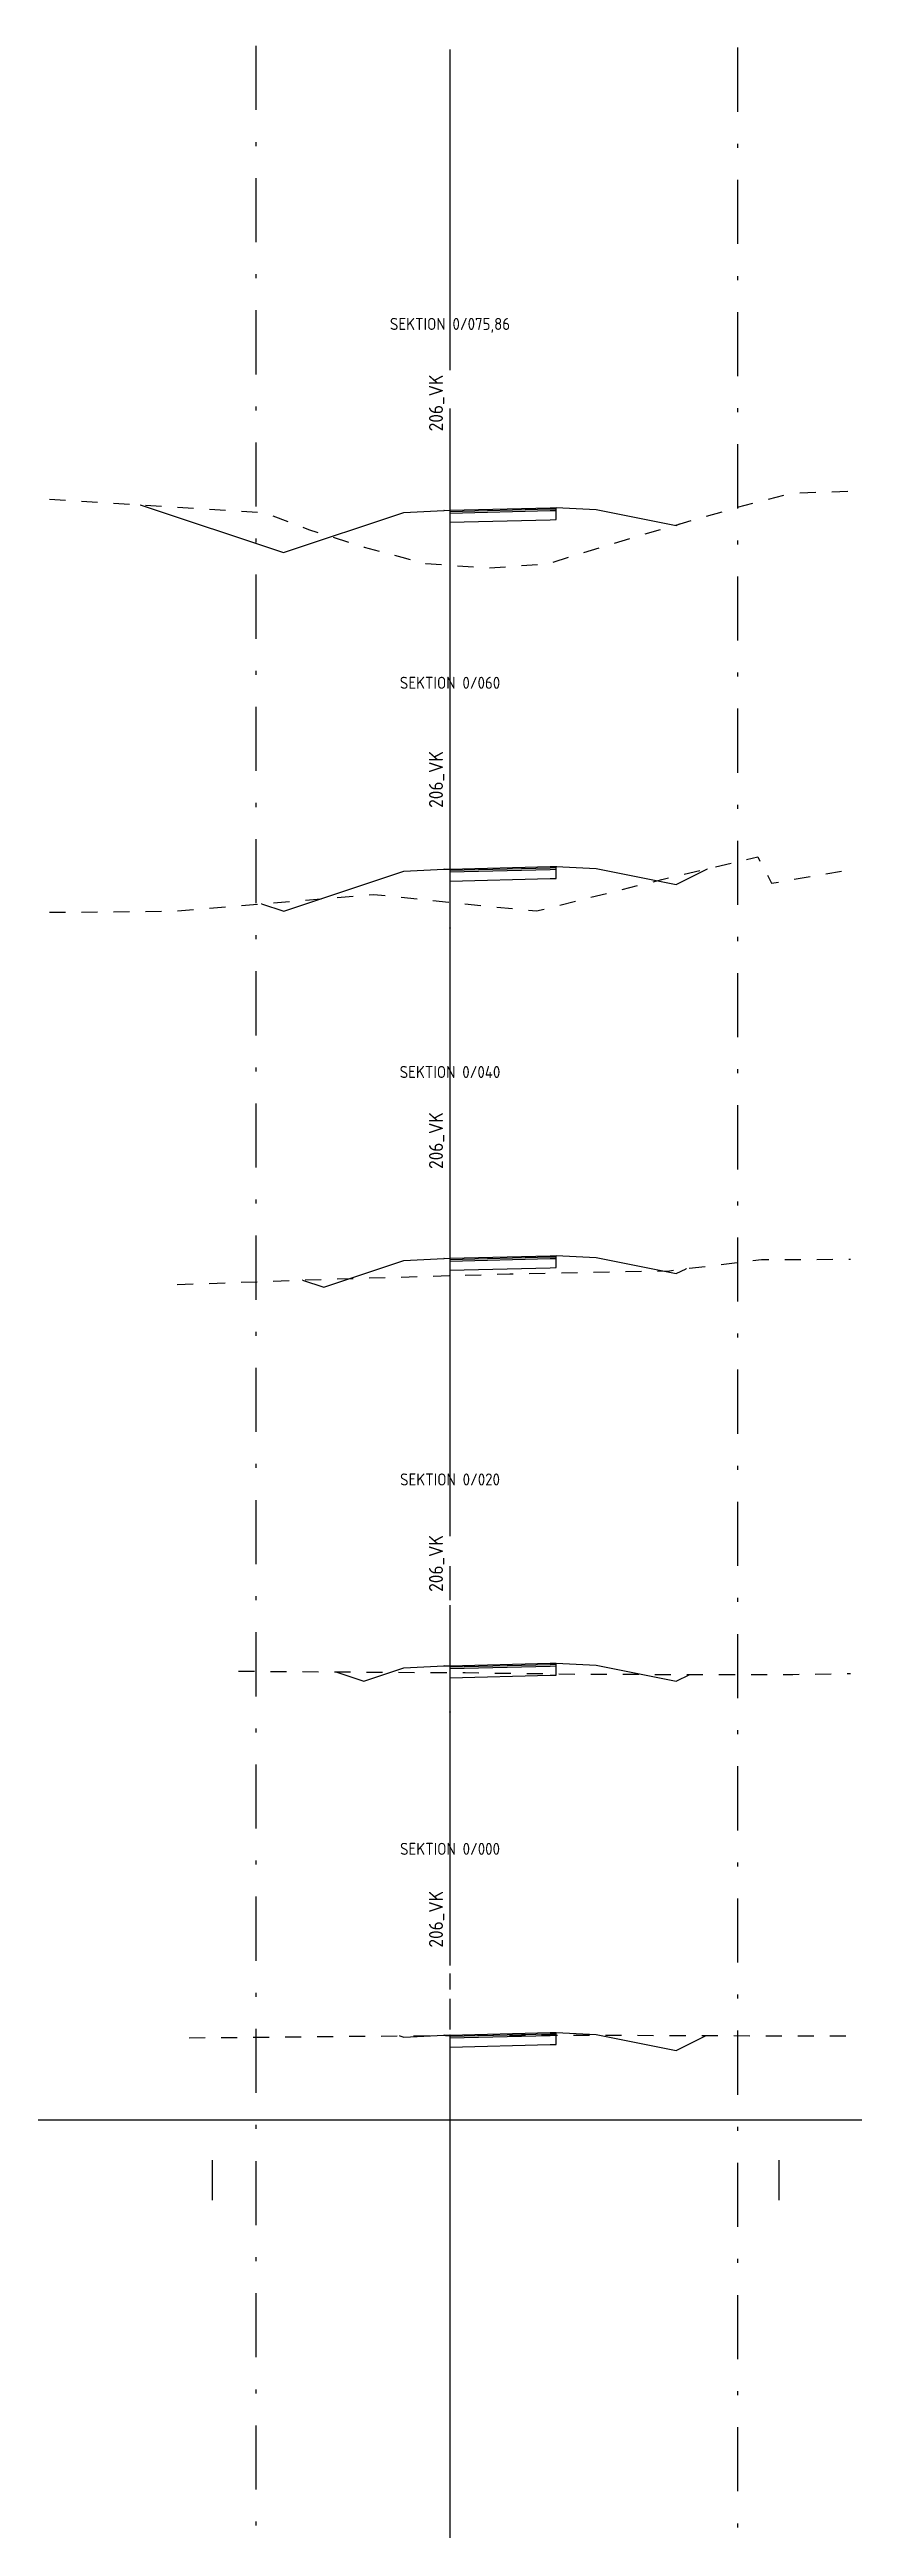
# Model space of a CAD drawing. Header units: metres. Extents: x 117388 to 118308, y 6148643 to 6149172.
# Drawn here: x 118137.1 to 118157.1, y 6148839.1 to 6148901 of the extents above; entities that cross this region are included whole.
import ezdxf
from ezdxf.enums import TextEntityAlignment as Align

# ---------------------------------------------------------------- set-up
doc = ezdxf.new("R2010")
doc.units = ezdxf.units.M
doc.header["$LTSCALE"] = 0.4
for name, pattern in [('CENTRUMLINJE', [27, 20, -3, 1, -3]), ('DASHDOT', [8, 4, -2, 0, -2]), ('DASHED_1', [2, 1, -1])]:
    doc.linetypes.add(name, pattern=pattern)
doc.layers.get('0').update_dxf_attribs({"linetype": 'CONTINUOUS'})
for name, color, linetype in [('05_FASTIGHGR', 7, 'DASHDOT'), ('M-37-CL', 1, 'CENTRUMLINJE'), ('M-37-CL_Txt', 1, 'CONTINUOUS'), ('M-37-Mark', 9, 'DASHED_1'), ('M-37-OB_B1', 4, 'CONTINUOUS'), ('M-37-OB_B2', 4, 'CONTINUOUS'), ('M-37-OB_Bi1', 4, 'CONTINUOUS'), ('M-37-OB_Bi2', 4, 'CONTINUOUS'), ('M-37-SektNr', 3, 'CONTINUOUS'), ('M-37-Vag-Overyta', 3, 'CONTINUOUS'), ('M-37-Vag-Slitlager', 4, 'CONTINUOUS'), ('Road_LayerForCsGenerator', 7, 'CONTINUOUS'), ('T19202X', 7, 'CONTINUOUS')]:
    doc.layers.add(name, color=color, linetype=linetype)
doc.layers.add('Non-PlotDot', color=7, linetype='CONTINUOUS', plot=False)
doc.styles.add('P_ISO_30', font='ISO', dxfattribs={"height": 3})

msp = doc.modelspace()

# ---------------------------------------------------------------- texts
at = {"layer": 'M-37-CL_Txt', "style": 'P_ISO_30'}
for p in [(118146.778, 6148891.432), (118146.778, 6148882.033), (118146.778, 6148873.019), (118146.778, 6148862.463), (118146.778, 6148853.582)]:
    msp.add_text('206_VK', height=0.35, rotation=90.01167, dxfattribs=at).set_placement(p, align=Align.MIDDLE_LEFT)
at = {"layer": 'M-37-SektNr', "style": 'P_ISO_30'}
for s, p in [('SEKTION 0/075,86', (118147.128, 6148893.962)), ('SEKTION 0/060', (118147.128, 6148885.005)), ('SEKTION 0/040', (118147.128, 6148875.289)), ('SEKTION 0/020', (118147.128, 6148865.118)), ('SEKTION 0/000', (118147.128, 6148855.897))]:
    msp.add_text(s, height=0.3, dxfattribs=at).set_placement(p, align=Align.CENTER)

# ---------------------------------------------------------------- blocks, each defined once
blk = doc.blocks.new('_A1')
at = {"color": 1}
for p, q in [((0, 574), (0, 594)), ((0, 594), (20, 594)), ((821, 594), (841, 594)), ((841, 594), (841, 574)), ((0, 0), (0, 20)), ((25, 17), (25, 20)), ((32, 17), (32, 20)), ((841, 20), (841, 0)), ((20, 0), (0, 0)), ((841, 0), (821, 0))]:
    blk.add_line(p, q, dxfattribs=at)
at = {"color": 6}
for p, q in [((80, 594), (74.61, 574)), ((177.5, 594), (177.5, 584)), ((319, 594), (319, 584)), ((420.5, 594), (420.5, 569)), ((477, 594), (477, 584)), ((651, 594), (651, 584)), ((0, 297), (45, 297)), ((816, 297), (841, 297)), ((420.5, 0), (420.5, 25)), ((177.5, 0), (177.5, 10)), ((319, 0), (319, 10)), ((477, 0), (477, 10)), ((651, 0), (651, 10))]:
    blk.add_line(p, q, dxfattribs=at)
at = {"color": 7}
for p, q in [((40, 574), (821, 574)), ((40, 20), (40, 574)), ((821, 574), (821, 20)), ((821, 20), (40, 20))]:
    blk.add_line(p, q, dxfattribs=at)

# ---------------------------------------------------------------- linework, layer by layer
at = {"layer": '05_FASTIGHGR'}
for p, q in [((118142.278, 6148901.054), (118142.278, 6148790.404)), ((118154.308, 6148901.009), (118154.308, 6148778.433))]:
    msp.add_line(p, q, dxfattribs=at)
at = {"layer": 'M-37-CL'}
for p, q in [((118147.128, 6148900.962), (118147.128, 6148877.962)), ((118147.128, 6148892.005), (118147.128, 6148869.005)), ((118147.128, 6148890.756), (118147.128, 6148867.756)), ((118147.128, 6148882.654), (118147.128, 6148859.654)), ((118147.128, 6148872.303), (118147.128, 6148849.303)), ((118147.128, 6148871.937), (118147.128, 6148848.937)), ((118147.128, 6148862.132), (118147.128, 6148839.132)), ((118147.128, 6148846.47), (118147.128, 6148823.47)), ((118147.128, 6148841.518), (118147.128, 6148818.518))]:
    msp.add_line(p, q, dxfattribs=at)
at = {"layer": 'M-37-Mark', "flags": 128}
for points in [[(118137.128, 6148889.74), (118142.471, 6148889.406), (118143.591, 6148888.984), (118144.984, 6148888.544), (118145.924, 6148888.292), (118146.528, 6148888.13), (118147.128, 6148888.09), (118148.093, 6148888.024), (118149.441, 6148888.117), (118149.56, 6148888.125), (118151.7, 6148888.784), (118154.291, 6148889.533), (118155.651, 6148889.891), (118157.128, 6148889.94)], [(118137.128, 6148879.425), (118140.203, 6148879.453), (118142.464, 6148879.64), (118145.23, 6148879.871), (118147.128, 6148879.675), (118147.991, 6148879.586), (118149.287, 6148879.458), (118152.419, 6148880.245), (118154.812, 6148880.807), (118155.158, 6148880.152), (118157.128, 6148880.488)], [(118140.313, 6148870.133), (118144.058, 6148870.267), (118147.128, 6148870.356), (118148.618, 6148870.4), (118152.606, 6148870.477), (118154.908, 6148870.76), (118157.128, 6148870.764)], [(118141.845, 6148860.483), (118142.421, 6148860.477), (118147.128, 6148860.447), (118147.506, 6148860.445), (118150.791, 6148860.404), (118155.686, 6148860.401), (118157.128, 6148860.422)], [(118140.613, 6148851.331), (118146.686, 6148851.386), (118146.851, 6148851.387), (118147.128, 6148851.388), (118149.925, 6148851.398), (118150.037, 6148851.398), (118156.415, 6148851.377), (118156.971, 6148851.376), (118157.128, 6148851.376)]]:
    msp.add_lwpolyline(points, dxfattribs=at)
at = {"layer": 'M-37-OB_B1', "flags": 128}
for points in [[(118147.128, 6148889.432), (118147.128, 6148889.392), (118149.628, 6148889.455), (118149.778, 6148889.458), (118149.778, 6148889.528), (118150.778, 6148889.478), (118152.778, 6148889.078)], [(118147.128, 6148880.475), (118147.128, 6148880.435), (118149.628, 6148880.498), (118149.778, 6148880.502), (118149.778, 6148880.572), (118150.778, 6148880.522), (118152.778, 6148880.122)], [(118147.128, 6148870.759), (118147.128, 6148870.719), (118149.628, 6148870.781), (118149.778, 6148870.785), (118149.778, 6148870.855), (118150.778, 6148870.805), (118152.778, 6148870.405)], [(118147.128, 6148860.588), (118147.128, 6148860.548), (118149.628, 6148860.611), (118149.778, 6148860.615), (118149.778, 6148860.685), (118150.778, 6148860.635), (118152.778, 6148860.235)], [(118147.128, 6148851.367), (118147.128, 6148851.327), (118149.628, 6148851.389), (118149.778, 6148851.393), (118149.778, 6148851.463), (118150.778, 6148851.413), (118152.778, 6148851.013)]]:
    msp.add_lwpolyline(points, dxfattribs=at)
at = {"layer": 'M-37-OB_B2', "flags": 128}
for points in [[(118147.128, 6148889.392), (118147.128, 6148889.162), (118149.628, 6148889.225), (118149.778, 6148889.228), (118149.778, 6148889.528), (118150.778, 6148889.478), (118152.778, 6148889.078)], [(118147.128, 6148880.435), (118147.128, 6148880.205), (118149.628, 6148880.268), (118149.778, 6148880.272), (118149.778, 6148880.572), (118150.778, 6148880.522), (118152.778, 6148880.122)], [(118147.128, 6148870.719), (118147.128, 6148870.489), (118149.628, 6148870.551), (118149.778, 6148870.555), (118149.778, 6148870.855), (118150.778, 6148870.805), (118152.778, 6148870.405)], [(118147.128, 6148860.548), (118147.128, 6148860.318), (118149.628, 6148860.381), (118149.778, 6148860.385), (118149.778, 6148860.685), (118150.778, 6148860.635), (118152.778, 6148860.235)], [(118147.128, 6148851.327), (118147.128, 6148851.097), (118149.628, 6148851.159), (118149.778, 6148851.163), (118149.778, 6148851.463), (118150.778, 6148851.413), (118152.778, 6148851.013)]]:
    msp.add_lwpolyline(points, dxfattribs=at)
at = {"layer": 'M-37-OB_Bi1', "flags": 128}
for points in [[(118147.128, 6148889.462), (118147.128, 6148889.432), (118149.628, 6148889.495), (118149.778, 6148889.498), (118149.778, 6148889.528), (118150.778, 6148889.478), (118152.778, 6148889.078)], [(118147.128, 6148880.505), (118147.128, 6148880.475), (118149.628, 6148880.538), (118149.778, 6148880.542), (118149.778, 6148880.572), (118150.778, 6148880.522), (118152.778, 6148880.122)], [(118147.128, 6148870.789), (118147.128, 6148870.759), (118149.628, 6148870.821), (118149.778, 6148870.825), (118149.778, 6148870.855), (118150.778, 6148870.805), (118152.778, 6148870.405)], [(118147.128, 6148860.618), (118147.128, 6148860.588), (118149.628, 6148860.651), (118149.778, 6148860.655), (118149.778, 6148860.685), (118150.778, 6148860.635), (118152.778, 6148860.235)], [(118147.128, 6148851.397), (118147.128, 6148851.367), (118149.628, 6148851.429), (118149.778, 6148851.433), (118149.778, 6148851.463), (118150.778, 6148851.413), (118152.778, 6148851.013)]]:
    msp.add_lwpolyline(points, dxfattribs=at)
at = {"layer": 'M-37-OB_Bi2', "flags": 128}
for points in [[(118147.128, 6148889.462), (118147.128, 6148889.432), (118149.628, 6148889.495), (118149.778, 6148889.498), (118149.778, 6148889.528), (118150.778, 6148889.478), (118152.778, 6148889.078)], [(118147.128, 6148880.505), (118147.128, 6148880.475), (118149.628, 6148880.538), (118149.778, 6148880.542), (118149.778, 6148880.572), (118150.778, 6148880.522), (118152.778, 6148880.122)], [(118147.128, 6148870.789), (118147.128, 6148870.759), (118149.628, 6148870.821), (118149.778, 6148870.825), (118149.778, 6148870.855), (118150.778, 6148870.805), (118152.778, 6148870.405)], [(118147.128, 6148860.618), (118147.128, 6148860.588), (118149.628, 6148860.651), (118149.778, 6148860.655), (118149.778, 6148860.685), (118150.778, 6148860.635), (118152.778, 6148860.235)], [(118147.128, 6148851.397), (118147.128, 6148851.367), (118149.628, 6148851.429), (118149.778, 6148851.433), (118149.778, 6148851.463), (118150.778, 6148851.413), (118152.778, 6148851.013)]]:
    msp.add_lwpolyline(points, dxfattribs=at)
at = {"layer": 'M-37-Vag-Overyta', "flags": 128}
for points in [[(118139.39, 6148889.599), (118142.97, 6148888.407), (118145.978, 6148889.408), (118146.978, 6148889.458), (118147.128, 6148889.462), (118149.628, 6148889.525), (118149.778, 6148889.528), (118150.778, 6148889.478), (118152.778, 6148889.078), (118152.861, 6148889.12)], [(118142.425, 6148879.637), (118142.978, 6148879.453), (118145.978, 6148880.452), (118146.978, 6148880.502), (118147.128, 6148880.505), (118149.628, 6148880.568), (118149.778, 6148880.572), (118150.778, 6148880.522), (118152.778, 6148880.122), (118153.561, 6148880.513)], [(118143.449, 6148870.245), (118143.978, 6148870.069), (118145.978, 6148870.735), (118146.978, 6148870.785), (118147.128, 6148870.789), (118149.628, 6148870.851), (118149.778, 6148870.855), (118150.778, 6148870.805), (118152.778, 6148870.405), (118153.025, 6148870.529)], [(118144.276, 6148860.465), (118144.978, 6148860.232), (118145.978, 6148860.565), (118146.978, 6148860.615), (118147.128, 6148860.618), (118149.628, 6148860.681), (118149.778, 6148860.685), (118150.778, 6148860.635), (118152.778, 6148860.235), (118153.114, 6148860.403)], [(118145.872, 6148851.378), (118145.978, 6148851.343), (118146.978, 6148851.393), (118147.128, 6148851.397), (118149.628, 6148851.459), (118149.778, 6148851.463), (118150.778, 6148851.413), (118152.778, 6148851.013), (118153.524, 6148851.386)]]:
    msp.add_lwpolyline(points, dxfattribs=at)
at = {"layer": 'M-37-Vag-Slitlager', "flags": 128}
for points in [[(118147.128, 6148889.462), (118147.128, 6148889.432), (118149.628, 6148889.495), (118149.778, 6148889.498), (118149.778, 6148889.528), (118150.778, 6148889.478), (118152.778, 6148889.078)], [(118147.128, 6148880.505), (118147.128, 6148880.475), (118149.628, 6148880.538), (118149.778, 6148880.542), (118149.778, 6148880.572), (118150.778, 6148880.522), (118152.778, 6148880.122)], [(118147.128, 6148870.789), (118147.128, 6148870.759), (118149.628, 6148870.821), (118149.778, 6148870.825), (118149.778, 6148870.855), (118150.778, 6148870.805), (118152.778, 6148870.405)], [(118147.128, 6148860.618), (118147.128, 6148860.588), (118149.628, 6148860.651), (118149.778, 6148860.655), (118149.778, 6148860.685), (118150.778, 6148860.635), (118152.778, 6148860.235)], [(118147.128, 6148851.397), (118147.128, 6148851.367), (118149.628, 6148851.429), (118149.778, 6148851.433), (118149.778, 6148851.463), (118150.778, 6148851.413), (118152.778, 6148851.013)]]:
    msp.add_lwpolyline(points, dxfattribs=at)
at = {"layer": 'Non-PlotDot'}
for centre in [(118139.39, 6148889.599), (118145.978, 6148889.408), (118146.978, 6148889.458), (118147.128, 6148889.462), (118149.628, 6148889.525), (118149.778, 6148889.528), (118150.778, 6148889.478), (118152.778, 6148889.078), (118152.861, 6148889.12), (118142.97, 6148888.407), (118145.978, 6148880.452), (118146.978, 6148880.502), (118147.128, 6148880.505), (118149.628, 6148880.568), (118149.778, 6148880.572), (118150.778, 6148880.522), (118152.778, 6148880.122), (118153.561, 6148880.513), (118142.425, 6148879.637), (118142.978, 6148879.453), (118149.628, 6148870.851), (118149.778, 6148870.855), (118143.449, 6148870.245), (118145.978, 6148870.735), (118146.978, 6148870.785), (118147.128, 6148870.789), (118150.778, 6148870.805), (118152.778, 6148870.405), (118153.025, 6148870.529), (118143.978, 6148870.069), (118144.276, 6148860.465), (118145.978, 6148860.565), (118146.978, 6148860.615), (118147.128, 6148860.618), (118149.628, 6148860.681), (118149.778, 6148860.685), (118150.778, 6148860.635), (118153.114, 6148860.403), (118144.978, 6148860.232), (118152.778, 6148860.235), (118145.872, 6148851.378), (118145.978, 6148851.343), (118146.978, 6148851.393), (118147.128, 6148851.397), (118149.628, 6148851.459), (118149.778, 6148851.463), (118150.778, 6148851.413), (118153.524, 6148851.386), (118152.778, 6148851.013)]:
    msp.add_circle(centre, 0.001, dxfattribs=at)
at = {"layer": 'Road_LayerForCsGenerator'}
for centre in [(118147.128, 6148887.432), (118147.128, 6148879.033), (118147.128, 6148869.019), (118147.128, 6148859.463), (118147.128, 6148850.582)]:
    msp.add_circle(centre, 0.001, dxfattribs=at)
at = {"layer": 'T19202X', "color": 7}
for centre in [(118147.128, 6148887.432), (118147.128, 6148879.033), (118147.128, 6148869.019), (118147.128, 6148859.463), (118147.128, 6148850.582)]:
    msp.add_circle(centre, 0.001, dxfattribs=at)

# ---------------------------------------------------------------- block references
at = {"xscale": 0.1000000000058208, "yscale": 0.09999999962747097, "zscale": 0.1}
msp.add_blockref('_A1', (118123.444, 6148847.276), dxfattribs=at)

msp.set_redraw_order([(e.dxf.handle, doc.entitydb.next_handle()) for e in msp.query("TEXT MTEXT ATTDEF DIMENSION ARC_DIMENSION")])  # texts and dimensions are drawn at this point

doc.saveas('drawing.dxf')
